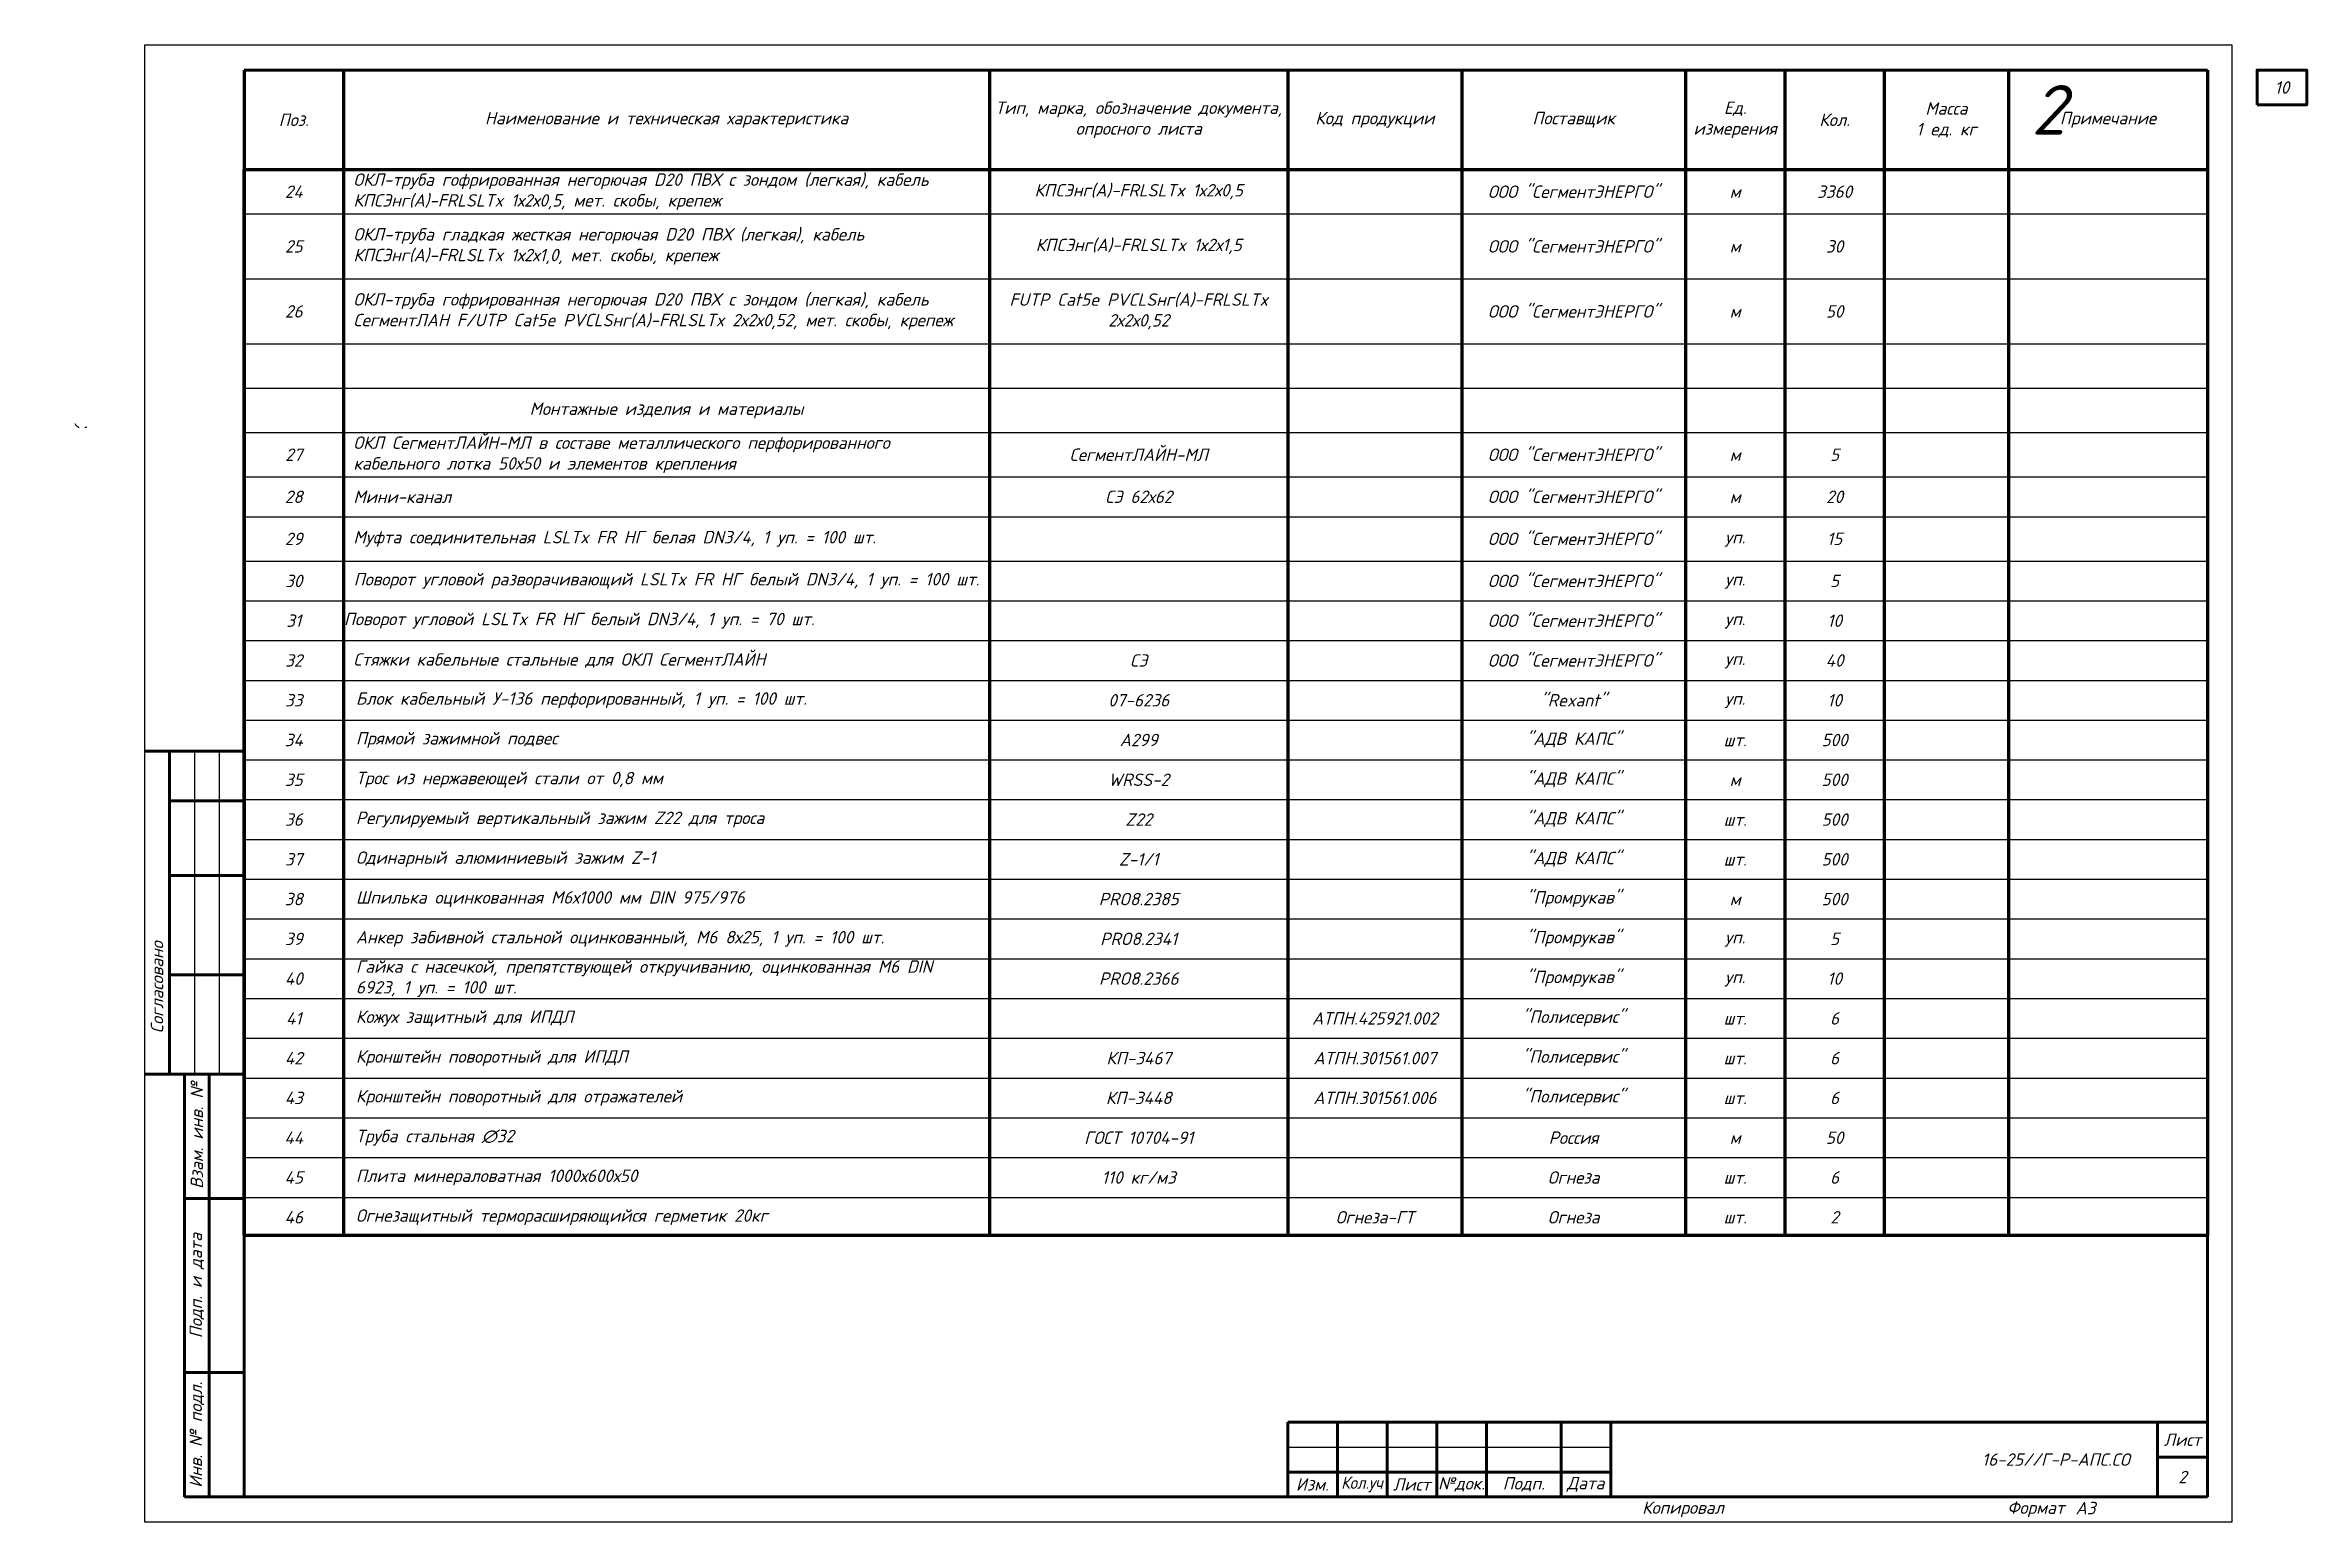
# Paper-space layout '2 Спецификация оборудования изделий и материалов' of a CAD drawing. Header units: millimetres. Extents: x -20 to 435, y 0 to 297.
# The model-space entities are those that its viewports show. They can reach past a viewport. Long polylines and large blocks are cut down to what shows.
import ezdxf
from ezdxf.enums import TextEntityAlignment as Align

# ---------------------------------------------------------------- set-up
doc = ezdxf.new("R2010")
doc.units = ezdxf.units.MM
doc.layers.get('Defpoints').update_dxf_attribs({"color": 42})
doc.styles.add('ISOCPEUR', font='isocpeui.ttf', dxfattribs={"height": 250})

psp = doc.layouts.new('2 Спецификация оборудования  изделий и материалов')

msp = doc.modelspace()

# ---------------------------------------------------------------- texts
at = {"layer": 'Defpoints', "insert": (763, 224), "char_height": 10, "width": 16, "attachment_point": 5, "style": 'ISOCPEUR'}
msp.add_mtext('2', dxfattribs=at)

# ---------------------------------------------------------------- blocks, each defined once
blk = doc.blocks.new('*U23')
at = {"linetype": 'Continuous', "lineweight": 25}
for p, q in [((420, 297), (0, 297)), ((0, 297), (0, 0)), ((420, 0), (420, 297)), ((10, 155), (10, 90)), ((15, 155), (15, 90)), ((230, 15), (295, 15)), ((0, 0), (420, 0))]:
    blk.add_line(p, q, dxfattribs=at)
at = {"linetype": 'Continuous', "lineweight": 60}
for p, q in [((415, 292), (20, 292)), ((20, 292), (20, 5)), ((415, 5), (415, 292)), ((20, 155), (0, 155)), ((5, 155), (5, 90)), ((20, 145), (5, 145)), ((20, 130), (5, 130)), ((20, 110), (5, 110)), ((20, 90), (0, 90)), ((8, 90), (8, 5)), ((13, 90), (13, 5)), ((8, 65), (20, 65)), ((8, 30), (20, 30)), ((230, 5), (230, 20)), ((230, 20), (415, 20)), ((240, 20), (240, 5)), ((250, 20), (250, 5)), ((260, 20), (260, 5)), ((270, 20), (270, 5)), ((285, 20), (285, 5)), ((295, 5), (295, 20)), ((405, 5), (405, 20)), ((415, 5), (415, 20)), ((230, 10), (295, 10)), ((405, 13), (415, 13)), ((8, 5), (20, 5)), ((20, 5), (415, 5)), ((230, 5), (415, 5))]:
    blk.add_line(p, q, dxfattribs=at)
at = {"lineweight": 60}
blk.add_lwpolyline([(425, 285), (435, 285), (435, 292), (425, 292)], close=True, dxfattribs=at)
at = {"linetype": 'Continuous', "rotation": 90, "style": 'ISOCPEUR'}
for s, insert, char_height, width, attachment_point in [('20_Главный_специалист_ВК', (-12.5, 176), 2.5, 19, 4), ('11.25', (-12.5, 215), 2.5, 10, 5), ('11.25', (-7.5, 215), 2.5, 10, 5), ('11.25', (-2.5, 215), 2.5, 10, 5), ('{\\W0.9;21_Главный_специалист_ЭОМ}', (-7.5, 176), 2.5, 19, 4), ('Согласовано', (-17.5, 172.5), 3, 35, 5), ('Гл. спец ВК', (-12.5, 156), 2.5, 19, 4), ('{\\W0.9;Гл. спец ЭОМ}', (-7.5, 156), 2.5, 19, 4), ('18_Главный_специалист_ОВ', (-2.5, 111), 2.5, 19, 4), ('11.25', (-12.5, 150), 2.5, 10, 5), ('11.25', (-7.5, 150), 2.5, 10, 5), ('11.25', (-2.5, 150), 2.5, 10, 5), ('19_Главный_конструктор', (-7.5, 111), 2.5, 19, 4), ('17_ГАП', (-12.5, 111), 2.5, 19, 4), ('Согласовано', (2.5, 107.5), 2.5, 35, 5), ('Гл. спец ОВ', (-2.5, 91), 2.5, 19, 4), ('Гл. констр. ', (-7.5, 91), 2.5, 19, 4), ('ГАП', (-12.5, 91), 2.5, 19, 4), ('Взам. инв. №', (10.5, 77.73), 2.5, 25.9915, 5), ('Подп. и дата', (10.5, 47.5), 2.5, 35, 5), ('Инв. № подл.', (10.5, 17.5), 2.5, 25, 5)]:
    blk.add_mtext(s, dxfattribs=dict(at, insert=insert, char_height=char_height, width=width, attachment_point=attachment_point))
at = {"linetype": 'Continuous', "char_height": 2.5, "style": 'ISOCPEUR'}
for s, insert, width, attachment_point in [('\\pxt0;16-25//Г-Р-АПС', (395, 12.51), 100, 6), ('Копировал', (309.5, 2.5), 25, 5), ('Формат', (380.5, 2.5), 16, 5)]:
    blk.add_mtext(s, dxfattribs=dict(at, insert=insert, width=width, attachment_point=attachment_point))
at = {"char_height": 2.5, "attachment_point": 5, "style": 'ISOCPEUR'}
for s, insert, width in [('Лист', (410, 16.5), 10), ('Изм.', (234.92, 7.52), 10), ('{\\W0.9;Кол.уч}', (244.92, 7.52), 10), ('Лист', (254.92, 7.52), 10), ('№док.', (264.92, 7.52), 10), ('Подп.', (277.46, 7.52), 15.0758), ('Дата', (289.92, 7.52), 10)]:
    blk.add_mtext(s, dxfattribs=dict(at, insert=insert, width=width))
at = {"style": 'ISOCPEUR'}
for tag, p in [('Сквозная_нумерация', (430, 288.5)), ('Форма6_номер_листа', (410, 9))]:
    blk.add_attdef(tag, text='', height=2.5, dxfattribs=at).set_placement(p, align=Align.MIDDLE_CENTER)
blk.add_attdef('Форма6_дополнительный_шифр', text='', height=2.5, dxfattribs=at).set_placement((395, 12.5), align=Align.MIDDLE_LEFT)
at = {"style": 'ISOCPEUR', "flags": 8}
blk.add_attdef('Формат', (388.5, 1.5), '', height=2.5, dxfattribs=at)
blk.add_wipeout([(-20, 220), (-0.5, 220), (-0.5, 90), (-20, 90)])
blk = doc.blocks.new('*T1')
at = {"color": 0, "linetype": 'ByBlock', "lineweight": 70, "transparency": 16777216}
for p, q in [((0, 0), (395, 0)), ((0, 0), (0, -232.38)), ((20, 0), (20, -232.38)), ((150, 0), (150, -232.38)), ((210, 0), (210, -232.38)), ((245, 0), (245, -232.38)), ((290, 0), (290, -232.38)), ((310, 0), (310, -232.38)), ((330, 0), (330, -232.38)), ((355, 0), (355, -232.38)), ((395, 0), (395, -232.38)), ((400, 0), (795, 0)), ((400, 0), (400, -234.75)), ((420, 0), (420, -234.75)), ((550, 0), (550, -234.75)), ((610, 0), (610, -234.75)), ((645, 0), (645, -234.75)), ((690, 0), (690, -234.75)), ((710, 0), (710, -234.75)), ((730, 0), (730, -234.75)), ((755, 0), (755, -234.75)), ((795, 0), (795, -234.75)), ((800, 0), (1195, 0)), ((800, 0), (800, -228)), ((820, 0), (820, -228)), ((950, 0), (950, -228)), ((1010, 0), (1010, -228)), ((1045, 0), (1045, -228)), ((1090, 0), (1090, -228)), ((1110, 0), (1110, -228)), ((1130, 0), (1130, -228)), ((1155, 0), (1155, -228)), ((1195, 0), (1195, -228)), ((1200, 0), (1595, 0)), ((1200, 0), (1200, -229)), ((1220, 0), (1220, -229)), ((1350, 0), (1350, -229)), ((1410, 0), (1410, -229)), ((1445, 0), (1445, -229)), ((1490, 0), (1490, -229)), ((1510, 0), (1510, -229)), ((1530, 0), (1530, -229)), ((1555, 0), (1555, -229)), ((1595, 0), (1595, -229)), ((1600, 0), (1995, 0)), ((1600, 0), (1600, -228.58)), ((1620, 0), (1620, -228.58)), ((1750, 0), (1750, -228.58)), ((1810, 0), (1810, -228.58)), ((1845, 0), (1845, -228.58)), ((1890, 0), (1890, -228.58)), ((1910, 0), (1910, -228.58)), ((1930, 0), (1930, -228.58)), ((1955, 0), (1955, -228.58)), ((1995, 0), (1995, -228.58)), ((2000, 0), (2395, 0)), ((2000, 0), (2000, -228)), ((2020, 0), (2020, -228)), ((2150, 0), (2150, -228)), ((2210, 0), (2210, -228)), ((2245, 0), (2245, -228)), ((2290, 0), (2290, -228)), ((2310, 0), (2310, -228)), ((2330, 0), (2330, -228)), ((2355, 0), (2355, -228)), ((2395, 0), (2395, -228)), ((2400, 0), (2795, 0)), ((2400, 0), (2400, -156)), ((2420, 0), (2420, -156)), ((2550, 0), (2550, -156)), ((2610, 0), (2610, -156)), ((2645, 0), (2645, -156)), ((2690, 0), (2690, -156)), ((2710, 0), (2710, -156)), ((2730, 0), (2730, -156)), ((2755, 0), (2755, -156)), ((2795, 0), (2795, -156)), ((0, -20), (395, -20)), ((2400, -156), (2795, -156))]:
    blk.add_line(p, q, dxfattribs=at)
at = {"color": 0, "linetype": 'ByBlock', "lineweight": 25, "transparency": 16777216}
for p, q in [((400, -20), (795, -20)), ((800, -20), (1195, -20)), ((1200, -20), (1595, -20)), ((1600, -20), (1995, -20)), ((2000, -20), (2395, -20)), ((2400, -20), (2795, -20)), ((0, -28), (395, -28)), ((400, -28.92), (795, -28.92)), ((800, -28), (1195, -28)), ((1200, -28), (1595, -28)), ((1600, -28), (1995, -28)), ((2000, -28), (2395, -28)), ((2400, -28), (2795, -28)), ((800, -36), (1195, -36)), ((1200, -36), (1595, -36)), ((1600, -36), (1995, -36)), ((2000, -36), (2395, -36)), ((2400, -36), (2795, -36)), ((0, -40.03), (395, -40.03)), ((400, -42), (795, -42)), ((800, -44), (1195, -44)), ((1200, -44), (1595, -44)), ((1600, -44), (1995, -44)), ((2000, -44), (2395, -44)), ((2400, -44), (2795, -44)), ((0, -48.03), (395, -48.03)), ((800, -52), (1195, -52)), ((1200, -52), (1595, -52)), ((1600, -52), (1995, -52)), ((2000, -52), (2395, -52)), ((2400, -52), (2795, -52)), ((0, -56.03), (395, -56.03)), ((400, -55.08), (795, -55.08)), ((800, -60), (1195, -60)), ((1200, -60), (1595, -60)), ((1600, -60), (1995, -60)), ((2000, -60), (2395, -60)), ((2400, -60), (2795, -60)), ((0, -64.03), (395, -64.03)), ((400, -64), (795, -64)), ((800, -68), (1195, -68)), ((1200, -68), (1595, -68)), ((1600, -68), (1995, -68)), ((2000, -68), (2395, -68)), ((2400, -68), (2795, -68)), ((0, -72.03), (395, -72.03)), ((400, -72.92), (795, -72.92)), ((800, -76), (1195, -76)), ((1200, -76), (1595, -76)), ((1600, -76), (1995, -76)), ((2000, -76), (2395, -76)), ((2400, -76), (2795, -76)), ((0, -80.03), (395, -80.03)), ((400, -81.83), (795, -81.83)), ((800, -84), (1195, -84)), ((1200, -84), (1595, -84)), ((1600, -84), (1995, -84)), ((2000, -84), (2395, -84)), ((2400, -84), (2795, -84)), ((0, -88.03), (395, -88.03)), ((400, -89.83), (795, -89.83)), ((800, -92), (1195, -92)), ((1200, -92), (1595, -92)), ((1600, -92), (1995, -92)), ((2000, -92), (2395, -92)), ((2400, -92), (2795, -92)), ((0, -96.03), (395, -96.03)), ((400, -98.75), (795, -98.75)), ((800, -100), (1195, -100)), ((1200, -100), (1595, -100)), ((1600, -100), (1995, -100)), ((2000, -100), (2395, -100)), ((2400, -100), (2795, -100)), ((0, -104.03), (395, -104.03)), ((400, -106.75), (795, -106.75)), ((800, -108), (1195, -108)), ((1200, -108), (1595, -108)), ((1600, -108), (1995, -108)), ((2000, -108), (2395, -108)), ((2400, -108), (2795, -108)), ((0, -112.03), (395, -112.03)), ((400, -114.75), (795, -114.75)), ((800, -116), (1195, -116)), ((1200, -116), (1595, -116)), ((1600, -116), (1995, -116)), ((2000, -116), (2395, -116)), ((2400, -116), (2795, -116)), ((0, -120.03), (395, -120.03)), ((400, -122.75), (795, -122.75)), ((800, -124), (1195, -124)), ((1200, -124), (1595, -124)), ((1600, -124), (1995, -124)), ((2000, -124), (2395, -124)), ((2400, -124), (2795, -124)), ((0, -128.03), (395, -128.03)), ((400, -130.75), (795, -130.75)), ((0, -136.15), (395, -136.15)), ((800, -132), (1195, -132)), ((1200, -132), (1595, -132)), ((1600, -132), (1995, -132)), ((2000, -132), (2395, -132)), ((2400, -132), (2795, -132)), ((400, -138.75), (795, -138.75)), ((800, -140), (1195, -140)), ((1200, -140), (1595, -140)), ((1600, -140), (1995, -140)), ((2000, -140), (2395, -140)), ((2400, -140), (2795, -140)), ((0, -144.15), (395, -144.15)), ((400, -146.75), (795, -146.75)), ((800, -148), (1195, -148)), ((1200, -148), (1595, -148)), ((1600, -148), (1995, -148)), ((2000, -148), (2395, -148)), ((2400, -148), (2795, -148)), ((0, -152.15), (395, -152.15)), ((400, -154.75), (795, -154.75)), ((800, -156), (1195, -156)), ((1200, -156), (1595, -156)), ((1600, -156), (1995, -156)), ((2000, -156), (2395, -156)), ((0, -160.15), (395, -160.15)), ((400, -162.75), (795, -162.75)), ((0, -168.15), (395, -168.15)), ((800, -164), (1195, -164)), ((1200, -164), (1595, -164)), ((1600, -164.42), (1995, -164.42)), ((2000, -164), (2395, -164)), ((400, -170.75), (795, -170.75)), ((800, -172), (1195, -172)), ((1200, -172.42), (1595, -172.42)), ((1600, -172.42), (1995, -172.42)), ((2000, -172), (2395, -172)), ((0, -176.15), (395, -176.15)), ((400, -178.75), (795, -178.75)), ((800, -180), (1195, -180)), ((1200, -180.83), (1595, -180.83)), ((1600, -180.42), (1995, -180.42)), ((2000, -180), (2395, -180)), ((0, -184.15), (395, -184.15)), ((400, -186.75), (795, -186.75)), ((800, -188), (1195, -188)), ((1200, -189), (1595, -189)), ((1600, -188.42), (1995, -188.42)), ((2000, -188), (2395, -188)), ((0, -192.15), (395, -192.15)), ((400, -194.75), (795, -194.75)), ((0, -200.15), (395, -200.15)), ((800, -196), (1195, -196)), ((1200, -197), (1595, -197)), ((1600, -196.58), (1995, -196.58)), ((2000, -196), (2395, -196)), ((400, -202.75), (795, -202.75)), ((800, -204), (1195, -204)), ((1600, -204.58), (1995, -204.58)), ((2000, -204), (2395, -204)), ((0, -208.15), (395, -208.15)), ((1200, -205), (1595, -205)), ((400, -210.75), (795, -210.75)), ((800, -212), (1195, -212)), ((1200, -213), (1595, -213)), ((1600, -212.58), (1995, -212.58)), ((2000, -212), (2395, -212)), ((0, -216.15), (395, -216.15)), ((400, -218.75), (795, -218.75)), ((800, -220), (1195, -220)), ((1200, -221), (1595, -221)), ((1600, -220.58), (1995, -220.58)), ((2000, -220), (2395, -220)), ((0, -224.27), (395, -224.27)), ((400, -226.75), (795, -226.75)), ((800, -228), (1195, -228)), ((1200, -229), (1595, -229)), ((1600, -228.58), (1995, -228.58)), ((2000, -228), (2395, -228)), ((0, -232.38), (395, -232.38)), ((400, -234.75), (795, -234.75))]:
    blk.add_line(p, q, dxfattribs=at)
at = {"transparency": 16777216, "char_height": 2.5, "style": 'ISOCPEUR'}
for s, insert, width, attachment_point in [('Поз.', (10, -10), 19, 5), ('Наименование и техническая характеристика', (85, -10), 125, 5), ('Тип, марка, обозначение документа, опросного листа', (180, -10), 59, 5), ('Код продукции', (227.5, -10), 34, 5), ('Поставщик', (267.5, -10), 44, 5), ('Ед. измерения', (300, -10), 19, 5), ('Кол.', (320, -10), 19, 5), ('Масса\\P1 ед. кг', (342.5, -10), 24, 5), ('Примечание', (375, -10), 39, 5), ('Поз.', (410, -10), 19, 5), ('Наименование и техническая характеристика', (485, -10), 125, 5), ('Тип, марка, обозначение документа, опросного листа', (580, -10), 59, 5), ('Код продукции', (627.5, -10), 34, 5), ('Поставщик', (667.5, -10), 44, 5), ('Ед. измерения', (700, -10), 19, 5), ('Кол.', (720, -10), 19, 5), ('Масса\\P1 ед. кг', (742.5, -10), 24, 5), ('Примечание', (775, -10), 39, 5), ('Поз.', (810, -10), 19, 5), ('Наименование и техническая характеристика', (885, -10), 125, 5), ('Тип, марка, обозначение документа, опросного листа', (980, -10), 59, 5), ('Код продукции', (1027.5, -10), 34, 5), ('Поставщик', (1067.5, -10), 44, 5), ('Ед. измерения', (1100, -10), 19, 5), ('Кол.', (1120, -10), 19, 5), ('Масса\\P1 ед. кг', (1142.5, -10), 24, 5), ('Примечание', (1175, -10), 39, 5), ('Поз.', (1210, -10), 19, 5), ('Наименование и техническая характеристика', (1285, -10), 125, 5), ('Тип, марка, обозначение документа, опросного листа', (1380, -10), 59, 5), ('Код продукции', (1427.5, -10), 34, 5), ('Поставщик', (1467.5, -10), 44, 5), ('Ед. измерения', (1500, -10), 19, 5), ('Кол.', (1520, -10), 19, 5), ('Масса\\P1 ед. кг', (1542.5, -10), 24, 5), ('Примечание', (1575, -10), 39, 5), ('Поз.', (1610, -10), 19, 5), ('Наименование и техническая характеристика', (1685, -10), 125, 5), ('Тип, марка, обозначение документа, опросного листа', (1780, -10), 59, 5), ('Код продукции', (1827.5, -10), 34, 5), ('Поставщик', (1867.5, -10), 44, 5), ('Ед. измерения', (1900, -10), 19, 5), ('Кол.', (1920, -10), 19, 5), ('Масса\\P1 ед. кг', (1942.5, -10), 24, 5), ('Примечание', (1975, -10), 39, 5), ('Поз.', (2010, -10), 19, 5), ('Наименование и техническая характеристика', (2085, -10), 125, 5), ('Тип, марка, обозначение документа, опросного листа', (2180, -10), 59, 5), ('Код продукции', (2227.5, -10), 34, 5), ('Поставщик', (2267.5, -10), 44, 5), ('Ед. измерения', (2300, -10), 19, 5), ('Кол.', (2320, -10), 19, 5), ('Масса\\P1 ед. кг', (2342.5, -10), 24, 5), ('Примечание', (2375, -10), 39, 5), ('Поз.', (2410, -10), 19, 5), ('Наименование и техническая характеристика', (2485, -10), 125, 5), ('Тип, марка, обозначение документа, опросного листа', (2580, -10), 59, 5), ('Код продукции', (2627.5, -10), 34, 5), ('Поставщик', (2667.5, -10), 44, 5), ('Ед. измерения', (2700, -10), 19, 5), ('Кол.', (2720, -10), 19, 5), ('Масса\\P1 ед. кг', (2742.5, -10), 24, 5), ('Примечание', (2775, -10), 39, 5), ('Оборудование АПС', (85, -24), 125, 5), ('ОКЛ-труба гофрированная негорючая D20 ПВХ с зондом (легкая), кабель КПСЭнг(А)-FRLSLTx 1х2х0,5, мет. скобы, крепеж', (422, -24.46), 126, 4), ('КПCЭнг(А)-FRLSLTx 1х2х0,5', (580, -24.46), 59.8, 5), ('ООО "СегментЭНЕРГО"', (667.5, -24.46), 44.8, 5), ('24', (410, -24.46), 19.8, 5), ('м', (700, -24.46), 19.8, 5), ('3360', (720, -24.46), 19.8, 5), ('Центральный прибор индикации и управления "Рубеж-АРМ"  с  предустановленнным ПО (Системный блок, ПУИ,  Монитор,Клавиатура, Мышь, Ключ защиты, ОС, ПО)', (22.5, -34.02), 125, 4), ('ОКЛ-труба гладкая жесткая негорючая D20 ПВХ (легкая), кабель КПСЭнг(А)-FRLSLTx 1х2х1,0, мет. скобы, крепеж', (422, -35.46), 126, 4), ('1', (10, -34.02), 19.8, 5), ('ЦПИУ Рубеж-АРМ исп.1 (настольный) ', (180, -34.02), 59.8, 5), ('ООО «Рубеж»', (267.5, -34.02), 44.8, 5), ('шт.', (300, -34.02), 19.8, 5), ('1', (320, -34.02), 19.8, 5), ('25', (410, -35.46), 19.8, 5), ('КПCЭнг(А)-FRLSLTx 1х2х1,5', (580, -35.46), 59.8, 5), ('ООО "СегментЭНЕРГО"', (667.5, -35.46), 44.8, 5), ('м', (700, -35.46), 19.8, 5), ('30', (720, -35.46), 19.8, 5), ('2', (10, -44.03), 19.8, 5), ('Источник бесперебойного питания 220В', (22.5, -44.03), 125, 4), ('Powercom Raptor RPT-2000AP LCD', (180, -44.03), 59.8, 5), ('"Powercom"', (267.5, -44.03), 44.8, 5), ('шт.', (300, -44.03), 19.8, 5), ('1', (320, -44.03), 19.8, 5), ('ОКЛ-труба гофрированная негорючая D20 ПВХ с зондом (легкая), кабель СегментЛАН F/UTP Cat5e PVCLSнг(А)-FRLSLTx 2х2х0,52, мет. скобы, крепеж', (422, -48.54), 126, 4), ('FUTP Cat5e PVCLSнг(А)-FRLSLTx 2х2х0,52', (580, -48.54), 59.8, 5), ('26', (410, -48.54), 19.8, 5), ('ООО "СегментЭНЕРГО"', (667.5, -48.54), 44.8, 5), ('м', (700, -48.54), 19.8, 5), ('50', (720, -48.54), 19.8, 5), ('3', (10, -52.03), 19.8, 5), ('Источник питания', (22.5, -52.03), 125, 4), ('ИВЭПР 24/2,5 RS-R3 2x17 БР', (180, -52.03), 59.8, 5), ('ООО «Рубеж»', (267.5, -52.03), 44.8, 5), ('шт.', (300, -52.03), 19.8, 5), ('1', (320, -52.03), 19.8, 5), ('4', (10, -60.03), 19.8, 5), ('Бокс резервного электропитания', (22.5, -60.03), 125, 4), ('БР 24х40', (180, -60.03), 59.8, 5), ('ООО «Рубеж»', (267.5, -60.03), 44, 5), ('1', (320, -60.03), 19.8, 5), ('шт.', (300, -60.03), 19.8, 5), ('5', (10, -68.03), 19.8, 5), ('Бокс резервного электропитания', (22.5, -68.03), 125, 4), ('БР 24х12', (180, -68.03), 59.8, 5), ('ООО «Рубеж»', (267.5, -68.03), 44, 5), ('шт.', (300, -68.03), 19.8, 5), ('1', (320, -68.03), 19.8, 5), ('Монтажные изделия и материалы', (485, -68.46), 126, 5), ('6', (10, -76.03), 19.8, 5), ('Аккумулятор герметичный свинцово-кислотный 12В 17А*ч', (22.5, -76.03), 125, 4), ('Delta DTM 1217M', (180, -76.03), 59.8, 5), ('Delta', (267.5, -76.03), 44, 5), ('шт.', (300, -76.03), 19.8, 5), ('2', (320, -76.03), 19.8, 5), ('27', (410, -77.37), 19.8, 5), ('ОКЛ СегментЛАЙН-МЛ в составе металлического перфорированного кабельного лотка 50х50 и элементов крепления', (422, -77.37), 126, 4), ('СегментЛАЙН-МЛ', (580, -77.37), 59.8, 5), ('ООО "СегментЭНЕРГО"', (667.5, -77.37), 44.8, 5), ('м', (700, -77.37), 19.8, 5), ('5', (720, -77.37), 19.8, 5), ('7', (10, -84.03), 19.8, 5), ('Аккумулятор герметичный свинцово-кислотный 12В 40А*ч', (22.5, -84.03), 125, 4), ('Delta DTM 1240M', (180, -84.03), 59.8, 5), ('Delta', (267.5, -84.03), 44, 5), ('шт.', (300, -84.03), 19.8, 5), ('2', (320, -84.03), 19.8, 5), ('28', (410, -85.83), 19.8, 5), ('Мини-канал', (422, -85.83), 126, 4), ('СЭ 62х62', (580, -85.83), 59.8, 5), ('ООО "СегментЭНЕРГО"', (667.5, -85.83), 44.8, 5), ('м', (700, -85.83), 19.8, 5), ('20', (720, -85.83), 19.8, 5), ('8', (10, -92.03), 19.8, 5), ('Аккумулятор герметичный свинцово-кислотный 12В 12А*ч', (22.5, -92.03), 125, 4), ('Delta DTM 1212M', (180, -92.03), 59.8, 5), ('Delta', (267.5, -92.03), 44, 5), ('2', (320, -92.03), 19.8, 5), ('шт.', (300, -92.03), 19.8, 5), ('29', (410, -94.29), 19.8, 5), ('Муфта соединительная LSLTx FR НГ белая DN3/4, 1 уп. = 100 шт.', (422, -94.29), 126, 4), ('ООО "СегментЭНЕРГО"', (667.5, -94.29), 44.8, 5), ('уп.', (700, -94.29), 19.8, 5), ('15', (720, -94.29), 19.8, 5), ('9', (10, -100.03), 19.8, 5), ('Прибор приемно-контрольный', (22.5, -100.03), 125, 4), ('R3-Рубеж-20П', (180, -100.03), 59.8, 5), ('Delta', (267.5, -100.03), 44, 5), ('шт.', (300, -100.03), 19.8, 5), ('1', (320, -100.03), 19.8, 5), ('30', (410, -102.75), 19.8, 5), ('Поворот угловой разворачивающий LSLTx FR НГ белый DN3/4, 1 уп. = 100 шт.', (485, -102.75), 129.8, 5), ('ООО "СегментЭНЕРГО"', (667.5, -102.75), 44.8, 5), ('уп.', (700, -102.75), 19.8, 5), ('5', (720, -102.75), 19.8, 5), ('10', (10, -108.03), 19.8, 5), ('Контроллер адресных устройств', (22.5, -108.03), 125, 4), ('R3-Рубеж-КАУ2', (180, -108.03), 59.8, 5), ('ООО «Рубеж»', (267.5, -108.03), 44, 5), ('шт.', (300, -108.03), 19.8, 5), ('3', (320, -108.03), 19.8, 5), ('Поворот угловой LSLTx FR НГ белый DN3/4, 1 уп. = 70 шт.', (420.1, -110.75), 129.8, 4), ('ООО "СегментЭНЕРГО"', (667.5, -110.75), 44.8, 5), ('31', (410, -110.75), 19.8, 5), ('уп.', (700, -110.75), 19.8, 5), ('10', (720, -110.75), 19.8, 5), ('11', (10, -116.03), 19.8, 5), ('Блок индикации и управления', (22.5, -116.03), 125, 4), ('R3-Рубеж-БИУ', (180, -116.03), 59.8, 5), ('ООО «Рубеж»', (267.5, -116.03), 44, 5), ('шт.', (300, -116.03), 19.8, 5), ('1', (320, -116.03), 19.8, 5), ('32', (410, -118.75), 19.8, 5), ('Стяжки кабельные стальные для ОКЛ СегментЛАЙН', (422, -118.75), 126, 4), ('СЭ', (580, -118.75), 59.8, 5), ('ООО "СегментЭНЕРГО"', (667.5, -118.75), 44.8, 5), ('уп.', (700, -118.75), 19.8, 5), ('40', (720, -118.75), 19.8, 5), ('12', (10, -124.03), 19.8, 5), ('Извещатель пожарный дымовой адресно-аналоговый ', (22.5, -124.03), 125, 4), ('ИП 212-64-R3 без б/о', (180, -124.03), 59.8, 5), ('ООО «Рубеж»', (267.5, -124.03), 44, 5), ('895', (320, -124.03), 19.8, 5), ('шт.', (300, -124.03), 19.8, 5), ('33', (410, -126.75), 19.8, 5), ('Блок кабельный У-136 перфорированный, 1 уп. = 100 шт.', (422.5, -126.75), 125, 4), ('07-6236', (580, -126.75), 59.8, 5), ('"Rexant"', (667.5, -126.75), 44, 5), ('уп.', (700, -126.75), 19.8, 5), ('10', (720, -126.75), 19.8, 5), ('13', (10, -132.09), 19.8, 5), ('Базовое основание  обычное на подвесной плотолок', (22.5, -132.09), 125, 4), ('W2.03', (180, -132.09), 59.8, 5), ('ООО «Рубеж»', (267.5, -132.09), 44, 5), ('шт.', (300, -132.09), 19.8, 5), ('149', (320, -132.09), 19.8, 5), ('34', (410, -134.75), 19.8, 5), ('Прямой зажимной подвес', (422.5, -134.75), 125, 4), ('A299', (580, -134.75), 59.8, 5), ('"АДВ КАПС"', (667.5, -134.75), 44, 5), ('шт.', (700, -134.75), 19.8, 5), ('500', (720, -134.75), 19.8, 5), ('14', (10, -140.15), 19.8, 5), ('Изолятор шлейфа для подвесного потолка (базовое основание)', (22.5, -140.15), 125, 4), ('ИЗ-1Б-R3 L2.42', (180, -140.15), 59.8, 5), ('ООО «Рубеж»', (267.5, -140.15), 44, 5), ('шт.', (300, -140.15), 19.8, 5), ('30', (320, -140.15), 19.8, 5), ('"АДВ КАПС"', (667.5, -142.75), 44, 5), ('35', (410, -142.75), 19.8, 5), ('Трос из нержавеющей стали от 0,8 мм', (422.5, -142.75), 125, 4), ('WRSS-2', (580, -142.75), 59.8, 5), ('м', (700, -142.75), 19.8, 5), ('500', (720, -142.75), 19.8, 5), ('15', (10, -148.15), 19.8, 5), ('Базовое основание  обычное на несущ. конструкции', (22.5, -148.15), 125, 4), ('W1.03', (180, -148.15), 59.8, 5), ('ООО «Рубеж»', (267.5, -148.15), 44.8, 5), ('шт.', (300, -148.15), 19.8, 5), ('583', (320, -148.15), 19.8, 5), ('36', (410, -150.75), 19.8, 5), ('Регулируемый вертикальный зажим Z22 для троса', (422.5, -150.75), 125, 4), ('Z22', (580, -150.75), 59.8, 5), ('"АДВ КАПС"', (667.5, -150.75), 44, 5), ('500', (720, -150.75), 19.8, 5), ('Изолятор шлейфа для несущ. конструкций (базовое основание)', (22.5, -156.15), 125, 4), ('ООО «Рубеж»', (267.5, -156.15), 44.8, 5), ('шт.', (700, -150.75), 19.8, 5), ('16', (10, -156.15), 19.8, 5), ('ИЗ-1Б-R3 L1.42', (180, -156.15), 59.8, 5), ('шт.', (300, -156.15), 19.8, 5), ('140', (320, -156.15), 19.8, 5), ('37', (410, -158.75), 19.8, 5), ('Одинарный алюминиевый зажим Z-1', (422.5, -158.75), 125, 4), ('Z-1/1', (580, -158.75), 59.8, 5), ('"АДВ КАПС"', (667.5, -158.75), 44, 5), ('шт.', (700, -158.75), 19.8, 5), ('500', (720, -158.75), 19.8, 5), ('17', (10, -164.15), 19.8, 5), ('Извещатель пожарный ручной адресный с изолятором шлейфа', (22.5, -164.15), 125, 4), ('ИПР 513-11ИКЗ-А-R3', (180, -164.15), 59.8, 5), ('ООО «Рубеж»', (267.5, -164.15), 44.8, 5), ('шт.', (300, -164.15), 19.8, 5), ('48', (320, -164.15), 19.8, 5), ('38', (410, -166.75), 19.8, 5), ('Шпилька оцинкованная М6х1000 мм DIN 975/976', (422.5, -166.75), 125, 4), ('PRO8.2385', (580, -166.75), 59.8, 5), ('"Промрукав"', (667.5, -166.75), 44, 5), ('м', (700, -166.75), 19.8, 5), ('500', (720, -166.75), 19.8, 5), ('18', (10, -172.15), 19.8, 5), ('Извещатель пожарный тепловой  адресно-аналоговый', (22.5, -172.15), 125, 4), ('ИП 101-29-PR-R3 без б/о', (180, -172.15), 59.8, 5), ('ООО «Рубеж»', (267.5, -172.15), 44.8, 5), ('шт.', (300, -172.15), 19.8, 5), ('7', (320, -172.15), 19.8, 5), ('"Промрукав"', (667.5, -174.75), 44, 5), ('39', (410, -174.75), 19.8, 5), ('Анкер забивной стальной оцинкованный, М6 8х25, 1 уп. = 100 шт.', (422.5, -174.75), 125, 4), ('PRO8.2341', (580, -174.75), 59.8, 5), ('уп.', (700, -174.75), 19.8, 5), ('5', (720, -174.75), 19.8, 5), ('19', (10, -180.15), 19.8, 5), ('Извещатель пожарный дымовой линейный', (22.5, -180.15), 125, 4), ('ИПДЛ-264/1-R3', (180, -180.15), 59.8, 5), ('ООО «Рубеж»', (267.5, -180.15), 44.8, 5), ('шт.', (300, -180.15), 19.8, 5), ('12', (320, -180.15), 19.8, 5), ('40', (410, -182.75), 19.8, 5), ('Гайка с насечкой, препятствующей откручиванию, оцинкованная М6 DIN 6923, 1 уп. = 100 шт.', (422.5, -182.75), 125, 4), ('PRO8.2366', (580, -182.75), 59.8, 5), ('"Промрукав"', (667.5, -182.75), 44, 5), ('уп.', (700, -182.75), 19.8, 5), ('10', (720, -182.75), 19.8, 5), ('Адресный релейный модуль\xa0', (22.5, -188.15), 125, 4), ('ООО «Рубеж»', (267.5, -188.15), 44.8, 5), ('20', (10, -188.15), 19.8, 5), ('РМ-4-R3', (180, -188.15), 59.8, 5), ('шт.', (300, -188.15), 19.8, 5), ('1', (320, -188.15), 19.8, 5), ('41', (410, -190.75), 19.8, 5), ('Кожух защитный для ИПДЛ', (422.5, -190.75), 125, 4), ('АТПН.425921.002', (627.5, -190.75), 34.8, 5), ('"Полисервис"', (667.5, -190.75), 44, 5), ('шт.', (700, -190.75), 19.8, 5), ('6', (720, -190.75), 19.8, 5), ('21', (10, -196.15), 19.8, 5), ('Адресный релейный модуль\xa0', (22.5, -196.15), 125, 4), ('РМ-1-R3', (180, -196.15), 59.8, 5), ('ООО «Рубеж»', (267.5, -196.15), 44.8, 5), ('шт.', (300, -196.15), 19.8, 5), ('43', (320, -196.15), 19.8, 5), ('42', (410, -198.75), 19.8, 5), ('Кронштейн поворотный для ИПДЛ', (422.5, -198.75), 125, 4), ('КП-3467', (580, -198.75), 59.8, 5), ('АТПН.301561.007', (627.5, -198.75), 34.8, 5), ('"Полисервис"', (667.5, -198.75), 44, 5), ('шт.', (700, -198.75), 19.8, 5), ('6', (720, -198.75), 19.8, 5), ('22', (10, -204.15), 19.8, 5), ('Изолятор шлейфа', (22.5, -204.15), 125, 4), ('ИЗ-1-R3', (180, -204.15), 59.8, 5), ('ООО «Рубеж»', (267.5, -204.15), 44.8, 5), ('шт.', (300, -204.15), 19.8, 5), ('2', (320, -204.15), 19.8, 5), ('"Полисервис"', (667.5, -206.75), 44, 5), ('43', (410, -206.75), 19.8, 5), ('Кронштейн поворотный для отражателей', (422.5, -206.75), 125, 4), ('КП-3448', (580, -206.75), 59.8, 5), ('АТПН.301561.006', (627.5, -206.75), 34.8, 5), ('шт.', (700, -206.75), 19.8, 5), ('6', (720, -206.75), 19.8, 5), ('44', (410, -214.75), 19.8, 5), ('Труба стальная ∅32', (422.5, -214.75), 125, 4), ('ГОСТ 10704-91', (580, -214.75), 59.8, 5), ('Россия', (667.5, -214.75), 44, 5), ('50', (720, -214.75), 19.8, 5), ('м', (700, -214.75), 19.8, 5), ('Кабельные изделия и провода', (85, -220.21), 125, 5), ('45', (410, -222.75), 19.8, 5), ('Плита минераловатная 1000х600х50', (422.5, -222.75), 125, 4), ('110 кг/м3', (580, -222.75), 59.8, 5), ('Огнеза', (667.5, -222.75), 44, 5), ('шт.', (700, -222.75), 19.8, 5), ('6', (720, -222.75), 19.8, 5), ('23', (10, -228.32), 19.8, 5), ('ОКЛ-труба гладкая жесткая негорючая D20 ПВХ (легкая), кабель КПСЭнг(А)-FRLSLTx 1х2х0,5, мет. скобы, крепеж', (22, -228.32), 126, 4), ('КПCЭнг(А)-FRLSLTx 1х2х0,5', (180, -228.32), 59.8, 5), ('ООО "СегментЭНЕРГО"', (267.5, -228.32), 44, 5), ('4310', (320, -228.32), 19.8, 5), ('м', (300, -228.32), 19.8, 5), ('46', (410, -230.75), 19.8, 5), ('Огнезащитный терморасширяющийся герметик 20кг', (422.5, -230.75), 125, 4), ('Огнеза-ГТ', (627.5, -230.75), 34.8, 5), ('Огнеза', (667.5, -230.75), 44, 5), ('шт.', (700, -230.75), 19.8, 5), ('2', (720, -230.75), 19.8, 5)]:
    blk.add_mtext(s, dxfattribs=dict(at, insert=insert, width=width, attachment_point=attachment_point))
blk = doc.blocks.new('*T70')
at = {"color": 0, "linetype": 'ByBlock', "lineweight": 70, "transparency": 16777216}
for p, q in [((0, 0), (395, 0)), ((0, 0), (0, -234.75)), ((20, 0), (20, -234.75)), ((150, 0), (150, -234.75)), ((210, 0), (210, -234.75)), ((245, 0), (245, -234.75)), ((290, 0), (290, -234.75)), ((310, 0), (310, -234.75)), ((330, 0), (330, -234.75)), ((355, 0), (355, -234.75)), ((395, 0), (395, -234.75)), ((0, -20), (395, -20)), ((0, -234.75), (395, -234.75))]:
    blk.add_line(p, q, dxfattribs=at)
at = {"color": 0, "linetype": 'ByBlock', "lineweight": 25, "transparency": 16777216}
for p, q in [((0, -28.92), (395, -28.92)), ((0, -42), (395, -42)), ((0, -55.08), (395, -55.08)), ((0, -64), (395, -64)), ((0, -72.92), (395, -72.92)), ((0, -81.83), (395, -81.83)), ((0, -89.83), (395, -89.83)), ((0, -98.75), (395, -98.75)), ((0, -106.75), (395, -106.75)), ((0, -114.75), (395, -114.75)), ((0, -122.75), (395, -122.75)), ((0, -130.75), (395, -130.75)), ((0, -138.75), (395, -138.75)), ((0, -146.75), (395, -146.75)), ((0, -154.75), (395, -154.75)), ((0, -162.75), (395, -162.75)), ((0, -170.75), (395, -170.75)), ((0, -178.75), (395, -178.75)), ((0, -186.75), (395, -186.75)), ((0, -194.75), (395, -194.75)), ((0, -202.75), (395, -202.75)), ((0, -210.75), (395, -210.75)), ((0, -218.75), (395, -218.75)), ((0, -226.75), (395, -226.75))]:
    blk.add_line(p, q, dxfattribs=at)
at = {"transparency": 16777216, "char_height": 2.5, "style": 'ISOCPEUR'}
for s, insert, width, attachment_point in [('Поз.', (10, -10), 19, 5), ('Наименование и техническая характеристика', (85, -10), 125, 5), ('Тип, марка, обозначение документа, опросного листа', (180, -10), 59, 5), ('Код продукции', (227.5, -10), 34, 5), ('Поставщик', (267.5, -10), 44, 5), ('Ед. измерения', (300, -10), 19, 5), ('Кол.', (320, -10), 19, 5), ('Масса\\P1 ед. кг', (342.5, -10), 24, 5), ('Примечание', (375, -10), 39, 5), ('ОКЛ-труба гофрированная негорючая D20 ПВХ с зондом (легкая), кабель КПСЭнг(А)-FRLSLTx 1х2х0,5, мет. скобы, крепеж', (22, -24.46), 126, 4), ('КПCЭнг(А)-FRLSLTx 1х2х0,5', (180, -24.46), 59.8, 5), ('ООО "СегментЭНЕРГО"', (267.5, -24.46), 44.8, 5), ('24', (10, -24.46), 19.8, 5), ('м', (300, -24.46), 19.8, 5), ('3360', (320, -24.46), 19.8, 5), ('ОКЛ-труба гладкая жесткая негорючая D20 ПВХ (легкая), кабель КПСЭнг(А)-FRLSLTx 1х2х1,0, мет. скобы, крепеж', (22, -35.46), 126, 4), ('25', (10, -35.46), 19.8, 5), ('КПCЭнг(А)-FRLSLTx 1х2х1,5', (180, -35.46), 59.8, 5), ('ООО "СегментЭНЕРГО"', (267.5, -35.46), 44.8, 5), ('м', (300, -35.46), 19.8, 5), ('30', (320, -35.46), 19.8, 5), ('ОКЛ-труба гофрированная негорючая D20 ПВХ с зондом (легкая), кабель СегментЛАН F/UTP Cat5e PVCLSнг(А)-FRLSLTx 2х2х0,52, мет. скобы, крепеж', (22, -48.54), 126, 4), ('FUTP Cat5e PVCLSнг(А)-FRLSLTx 2х2х0,52', (180, -48.54), 59.8, 5), ('26', (10, -48.54), 19.8, 5), ('ООО "СегментЭНЕРГО"', (267.5, -48.54), 44.8, 5), ('м', (300, -48.54), 19.8, 5), ('50', (320, -48.54), 19.8, 5), ('Монтажные изделия и материалы', (85, -68.46), 126, 5), ('27', (10, -77.37), 19.8, 5), ('ОКЛ СегментЛАЙН-МЛ в составе металлического перфорированного кабельного лотка 50х50 и элементов крепления', (22, -77.37), 126, 4), ('СегментЛАЙН-МЛ', (180, -77.37), 59.8, 5), ('ООО "СегментЭНЕРГО"', (267.5, -77.37), 44.8, 5), ('м', (300, -77.37), 19.8, 5), ('5', (320, -77.37), 19.8, 5), ('28', (10, -85.83), 19.8, 5), ('Мини-канал', (22, -85.83), 126, 4), ('СЭ 62х62', (180, -85.83), 59.8, 5), ('ООО "СегментЭНЕРГО"', (267.5, -85.83), 44.8, 5), ('м', (300, -85.83), 19.8, 5), ('20', (320, -85.83), 19.8, 5), ('29', (10, -94.29), 19.8, 5), ('Муфта соединительная LSLTx FR НГ белая DN3/4, 1 уп. = 100 шт.', (22, -94.29), 126, 4), ('ООО "СегментЭНЕРГО"', (267.5, -94.29), 44.8, 5), ('уп.', (300, -94.29), 19.8, 5), ('15', (320, -94.29), 19.8, 5), ('30', (10, -102.75), 19.8, 5), ('Поворот угловой разворачивающий LSLTx FR НГ белый DN3/4, 1 уп. = 100 шт.', (85, -102.75), 129.8, 5), ('ООО "СегментЭНЕРГО"', (267.5, -102.75), 44.8, 5), ('уп.', (300, -102.75), 19.8, 5), ('5', (320, -102.75), 19.8, 5), ('Поворот угловой LSLTx FR НГ белый DN3/4, 1 уп. = 70 шт.', (20.1, -110.75), 129.8, 4), ('ООО "СегментЭНЕРГО"', (267.5, -110.75), 44.8, 5), ('31', (10, -110.75), 19.8, 5), ('уп.', (300, -110.75), 19.8, 5), ('10', (320, -110.75), 19.8, 5), ('32', (10, -118.75), 19.8, 5), ('Стяжки кабельные стальные для ОКЛ СегментЛАЙН', (22, -118.75), 126, 4), ('СЭ', (180, -118.75), 59.8, 5), ('ООО "СегментЭНЕРГО"', (267.5, -118.75), 44.8, 5), ('уп.', (300, -118.75), 19.8, 5), ('40', (320, -118.75), 19.8, 5), ('33', (10, -126.75), 19.8, 5), ('Блок кабельный У-136 перфорированный, 1 уп. = 100 шт.', (22.5, -126.75), 125, 4), ('07-6236', (180, -126.75), 59.8, 5), ('"Rexant"', (267.5, -126.75), 44, 5), ('уп.', (300, -126.75), 19.8, 5), ('10', (320, -126.75), 19.8, 5), ('34', (10, -134.75), 19.8, 5), ('Прямой зажимной подвес', (22.5, -134.75), 125, 4), ('A299', (180, -134.75), 59.8, 5), ('"АДВ КАПС"', (267.5, -134.75), 44, 5), ('шт.', (300, -134.75), 19.8, 5), ('500', (320, -134.75), 19.8, 5), ('"АДВ КАПС"', (267.5, -142.75), 44, 5), ('35', (10, -142.75), 19.8, 5), ('Трос из нержавеющей стали от 0,8 мм', (22.5, -142.75), 125, 4), ('WRSS-2', (180, -142.75), 59.8, 5), ('м', (300, -142.75), 19.8, 5), ('500', (320, -142.75), 19.8, 5), ('36', (10, -150.75), 19.8, 5), ('Регулируемый вертикальный зажим Z22 для троса', (22.5, -150.75), 125, 4), ('Z22', (180, -150.75), 59.8, 5), ('"АДВ КАПС"', (267.5, -150.75), 44, 5), ('500', (320, -150.75), 19.8, 5), ('шт.', (300, -150.75), 19.8, 5), ('37', (10, -158.75), 19.8, 5), ('Одинарный алюминиевый зажим Z-1', (22.5, -158.75), 125, 4), ('Z-1/1', (180, -158.75), 59.8, 5), ('"АДВ КАПС"', (267.5, -158.75), 44, 5), ('шт.', (300, -158.75), 19.8, 5), ('500', (320, -158.75), 19.8, 5), ('38', (10, -166.75), 19.8, 5), ('Шпилька оцинкованная М6х1000 мм DIN 975/976', (22.5, -166.75), 125, 4), ('PRO8.2385', (180, -166.75), 59.8, 5), ('"Промрукав"', (267.5, -166.75), 44, 5), ('м', (300, -166.75), 19.8, 5), ('500', (320, -166.75), 19.8, 5), ('"Промрукав"', (267.5, -174.75), 44, 5), ('39', (10, -174.75), 19.8, 5), ('Анкер забивной стальной оцинкованный, М6 8х25, 1 уп. = 100 шт.', (22.5, -174.75), 125, 4), ('PRO8.2341', (180, -174.75), 59.8, 5), ('уп.', (300, -174.75), 19.8, 5), ('5', (320, -174.75), 19.8, 5), ('40', (10, -182.75), 19.8, 5), ('Гайка с насечкой, препятствующей откручиванию, оцинкованная М6 DIN 6923, 1 уп. = 100 шт.', (22.5, -182.75), 125, 4), ('PRO8.2366', (180, -182.75), 59.8, 5), ('"Промрукав"', (267.5, -182.75), 44, 5), ('уп.', (300, -182.75), 19.8, 5), ('10', (320, -182.75), 19.8, 5), ('41', (10, -190.75), 19.8, 5), ('Кожух защитный для ИПДЛ', (22.5, -190.75), 125, 4), ('АТПН.425921.002', (227.5, -190.75), 34.8, 5), ('"Полисервис"', (267.5, -190.75), 44, 5), ('шт.', (300, -190.75), 19.8, 5), ('6', (320, -190.75), 19.8, 5), ('42', (10, -198.75), 19.8, 5), ('Кронштейн поворотный для ИПДЛ', (22.5, -198.75), 125, 4), ('КП-3467', (180, -198.75), 59.8, 5), ('АТПН.301561.007', (227.5, -198.75), 34.8, 5), ('"Полисервис"', (267.5, -198.75), 44, 5), ('шт.', (300, -198.75), 19.8, 5), ('6', (320, -198.75), 19.8, 5), ('"Полисервис"', (267.5, -206.75), 44, 5), ('43', (10, -206.75), 19.8, 5), ('Кронштейн поворотный для отражателей', (22.5, -206.75), 125, 4), ('КП-3448', (180, -206.75), 59.8, 5), ('АТПН.301561.006', (227.5, -206.75), 34.8, 5), ('шт.', (300, -206.75), 19.8, 5), ('6', (320, -206.75), 19.8, 5), ('44', (10, -214.75), 19.8, 5), ('Труба стальная ∅32', (22.5, -214.75), 125, 4), ('ГОСТ 10704-91', (180, -214.75), 59.8, 5), ('Россия', (267.5, -214.75), 44, 5), ('50', (320, -214.75), 19.8, 5), ('м', (300, -214.75), 19.8, 5), ('45', (10, -222.75), 19.8, 5), ('Плита минераловатная 1000х600х50', (22.5, -222.75), 125, 4), ('110 кг/м3', (180, -222.75), 59.8, 5), ('Огнеза', (267.5, -222.75), 44, 5), ('шт.', (300, -222.75), 19.8, 5), ('6', (320, -222.75), 19.8, 5), ('46', (10, -230.75), 19.8, 5), ('Огнезащитный терморасширяющийся герметик 20кг', (22.5, -230.75), 125, 4), ('Огнеза-ГТ', (227.5, -230.75), 34.8, 5), ('Огнеза', (267.5, -230.75), 44, 5), ('шт.', (300, -230.75), 19.8, 5), ('2', (320, -230.75), 19.8, 5)]:
    blk.add_mtext(s, dxfattribs=dict(at, insert=insert, width=width, attachment_point=attachment_point))

# ---------------------------------------------------------------- block references
for name, p in [('*T1', (0, 232)), ('*T70', (400, 232))]:
    msp.add_blockref(name, p)

msp.set_redraw_order([(e.dxf.handle, doc.entitydb.next_handle()) for e in msp.query("TEXT MTEXT ATTDEF DIMENSION ARC_DIMENSION")])  # texts and dimensions are drawn at this point

# ---------------------------------------------------------------- linework, layer by layer
at = {"lineweight": 70}
psp.add_lwpolyline([(20, 272), (415, 272), (415, 57.58), (20, 57.58)], close=True, dxfattribs=at)

# ---------------------------------------------------------------- viewports
at = {"layer": '0'}
psp.add_viewport(center=(217.5, 174.79), size=(395, 234.4167), view_center_point=(597.5, 114.79), view_height=234.4167, dxfattribs=at)

# ---------------------------------------------------------------- next in the draw order: block references
ref = psp.add_blockref('*U23', (0, 0))
ref.add_attrib('Формат', 'А3', (388.5, 1.5), dxfattribs={"height": 2.5, "style": 'ISOCPEUR'})
ref.add_attrib('Форма6_номер_листа', '2', dxfattribs={"height": 2.5, "style": 'ISOCPEUR'}).set_placement((410, 9), align=Align.MIDDLE_CENTER)
ref.add_attrib('Форма6_дополнительный_шифр', '.СО', dxfattribs={"height": 2.5, "style": 'ISOCPEUR'}).set_placement((395, 12.5), align=Align.MIDDLE_LEFT)
ref.add_attrib('Сквозная_нумерация', '10', dxfattribs={"height": 2.5, "style": 'ISOCPEUR'}).set_placement((430, 288.5), align=Align.MIDDLE_CENTER)

doc.saveas('drawing.dxf')
